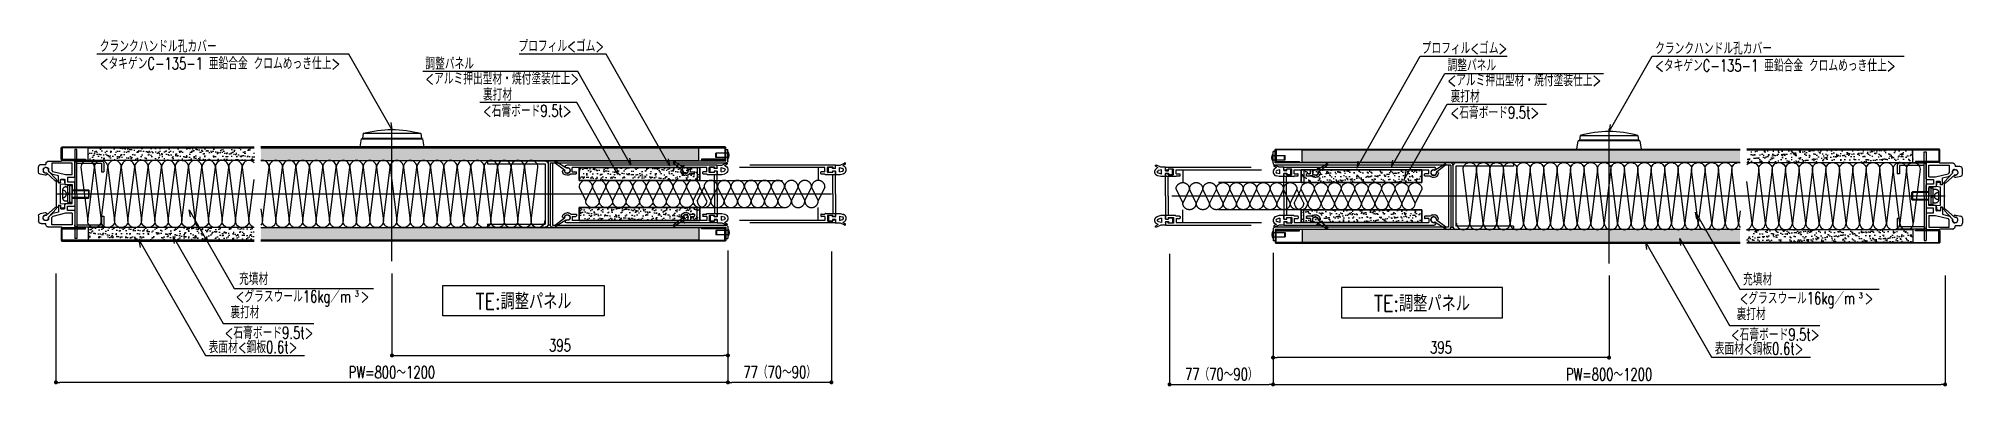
# Model space of a CAD drawing. Extents: x 21 to 47673, y 9 to 26406.
# Drawn here: x 2175 to 3607, y 19852 to 20111 of the extents above; entities that cross this region are included whole.
import ezdxf
from ezdxf.enums import TextEntityAlignment as Align

# ---------------------------------------------------------------- set-up
doc = ezdxf.new("R2010")
doc.units = 0
doc.header["$LTSCALE"] = 10
doc.header["$PDMODE"] = 35
doc.header["$PDSIZE"] = 5
doc.linetypes.add('HIDDEN', pattern=[9.525, 6.35, -3.175])
for name, color, linetype in [('_基準', 1, 'Continuous'), ('_文字', 3, 'Continuous'), ('_製品', 4, 'Continuous'), ('_製品寸法', 9, 'Continuous'), ('_製品点線', 6, 'Continuous')]:
    doc.layers.add(name, color=color, linetype=linetype)
doc.styles.add('OKAMURA', font='simplex8.shx', dxfattribs={"width": 0.7, "bigfont": 'BIGFONT.shx'})
doc.dimstyles.new('OKAMURA-003', dxfattribs={"dimscale": 3, "dimtxt": 3, "dimasz": 1, "dimexe": 0, "dimexo": 3, "dimgap": 1, "dimtad": 1, "dimdec": 3, "dimdsep": 46, "dimtxsty": 'OKAMURA', "dimblk1": 'DOT', "dimblk2": 'DOT', "dimsah": 1, "dimcen": 0, "dimclrd": 9, "dimclre": 9, "dimclrt": 3, "dimadec": 0, "dimazin": 0, "dimtfac": 1, "dimtdec": 3, "dimtix": 1, "dimtmove": 2, "dimatfit": 3, "dimldrblk": 'NONE', "dimfxl": 0, "dimtolj": 1, "dimarcsym": 0})
pattern_1 = [(37.5, (-2975.263, 4866.6654), (-0.160003, 4.8941324), [0, -3.8608, 0, -4.318, 0, -4.1275]), (7.5, (-2975.263, 4866.6654), (4.495233, 7.168251), [0, -2.0828, 0, -3.4798, 0, -1.3335]), (327.5, (-2978.387, 4866.6654), (7.9099237, 0.014372), [0, -1.27, 0, -4.572, 0, -5.969]), (317.5, (-2978.387, 4866.6654), (7.6355645, 2.229293), [0, -0.635, 0, -2.9972, 0, -3.429])]
pattern_2 = [(37.5, (-2967.863, 4866.6654), (-0.160003, 4.8941324), [0, -3.8608, 0, -4.318, 0, -4.1275]), (7.5, (-2967.863, 4866.6654), (4.495233, 7.168251), [0, -2.0828, 0, -3.4798, 0, -1.3335]), (327.5, (-2970.987, 4866.6654), (7.9099237, 0.0143718), [0, -1.27, 0, -4.572, 0, -5.969]), (317.5, (-2970.987, 4866.6654), (7.6355645, 2.229293), [0, -0.635, 0, -2.9972, 0, -3.429])]

# ---------------------------------------------------------------- blocks, each defined once
blk = doc.blocks.new('_DOT')
at = {"color": 0, "linetype": 'ByBlock'}
blk.add_line((-0.5, 0), (-1, 0), dxfattribs=at)
at = {"color": 0, "linetype": 'ByBlock', "const_width": 0.5}
blk.add_lwpolyline([(-0.25, 0, 1), (0.25, 0, 1)], format="xyb", close=True, dxfattribs=at)
blk = doc.blocks.new('*D2177')
at = {"layer": '_製品寸法', "color": 9, "lineweight": -2, "transparency": 16777216}
for p, q in [((500, -42.1), (500, -140)), ((0, -59), (0, -140)), ((497, -140), (3, -140))]:
    blk.add_line(p, q, dxfattribs=at)
at = {"layer": 'Defpoints', "color": 0, "transparency": 16777216}
for p in [(500, -33.1), (0, -50), (0, -140)]:
    blk.add_point(p, dxfattribs=at)
at = {"layer": '_製品寸法', "color": 9, "lineweight": -2, "transparency": 16777216, "xscale": 3, "yscale": 3, "zscale": 3, "rotation": 180}
blk.add_blockref('_DOT', (0, -140), dxfattribs=at)
at = {"layer": '_製品寸法', "color": 9, "lineweight": -2, "transparency": 16777216, "xscale": 3, "yscale": 3, "zscale": 3}
blk.add_blockref('_DOT', (500, -140), dxfattribs=at)
at = {"layer": '_製品寸法', "color": 3, "transparency": 16777216, "insert": (250, -132.5), "char_height": 9, "attachment_point": 5, "style": 'OKAMURA'}
blk.add_mtext('\\A1;PW=800～1200', dxfattribs=at)
blk = doc.blocks.new('_None')
blk = doc.blocks.new('*D2178')
at = {"layer": '_製品寸法', "color": 9, "lineweight": -2, "transparency": 16777216}
for p, q in [((500, -42.1), (500, -140)), ((577, -42.8), (577, -140)), ((574, -140), (503, -140))]:
    blk.add_line(p, q, dxfattribs=at)
at = {"layer": 'Defpoints', "color": 0, "transparency": 16777216}
for p in [(500, -33.1), (577, -33.8), (500, -140)]:
    blk.add_point(p, dxfattribs=at)
at = {"layer": '_製品寸法', "color": 9, "lineweight": -2, "transparency": 16777216, "xscale": 3, "yscale": 3, "zscale": 3, "rotation": 180}
blk.add_blockref('_DOT', (500, -140), dxfattribs=at)
at = {"layer": '_製品寸法', "color": 9, "lineweight": -2, "transparency": 16777216, "xscale": 3, "yscale": 3, "zscale": 3}
blk.add_blockref('_DOT', (577, -140), dxfattribs=at)
at = {"layer": '_製品寸法', "color": 3, "transparency": 16777216, "insert": (538.5, -132.5), "char_height": 9, "attachment_point": 5, "style": 'OKAMURA'}
blk.add_mtext('\\A1;77（70～90）', dxfattribs=at)
blk = doc.blocks.new('*D2179')
at = {"layer": '_製品寸法', "color": 9, "lineweight": -2, "transparency": 16777216}
for p, q in [((500, -42.1), (500, -120)), ((250, -59), (250, -120)), ((253, -120), (497, -120))]:
    blk.add_line(p, q, dxfattribs=at)
at = {"layer": 'Defpoints', "color": 0, "transparency": 16777216}
for p in [(500, -33.1), (250, -50), (500, -120)]:
    blk.add_point(p, dxfattribs=at)
at = {"layer": '_製品寸法', "color": 9, "lineweight": -2, "transparency": 16777216, "xscale": 3, "yscale": 3, "zscale": 3, "rotation": 180}
blk.add_blockref('_DOT', (250, -120), dxfattribs=at)
at = {"layer": '_製品寸法', "color": 9, "lineweight": -2, "transparency": 16777216, "xscale": 3, "yscale": 3, "zscale": 3}
blk.add_blockref('_DOT', (500, -120), dxfattribs=at)
at = {"layer": '_製品寸法', "color": 3, "transparency": 16777216, "insert": (375, -112.5), "char_height": 9, "attachment_point": 5, "style": 'OKAMURA'}
blk.add_mtext('\\A1;395', dxfattribs=at)
blk = doc.blocks.new('A$C7C7E46CA')
at = {"layer": '_製品'}
for p, q in [((0, 49.4), (42.7, 49.4)), ((0, 47.1), (0, 49.4)), ((0, 47.1), (42.7, 47.1)), ((42.7, 2.3), (42.7, 47.1)), ((45, 2.3), (45, 47.1)), ((0, 2.3), (42.7, 2.3)), ((0, 0), (0, 2.3)), ((0, 0), (42.7, 0))]:
    blk.add_line(p, q, dxfattribs=at)
for centre, start, end in [((42.7, 47.1), 0, 90), ((42.7, 2.3), 270, 0)]:
    blk.add_arc(centre, 2.3, start, end, dxfattribs=at)
blk = doc.blocks.new('A$C0FEE6D3D')
at = {"layer": '_製品'}
for p, q in [((0.2, 47), (6.9, 41.9)), ((8, 43.5), (0.9, 48)), ((120.3, 45.6), (8.6, 45.6)), ((9.6, 43.6), (8.6, 43.6)), ((112.8, 43.7), (12.8, 43.7)), ((12.8, 40.7), (12.8, 43.7)), ((112.8, 40.7), (112.8, 43.7)), ((114.7, 40.3), (114.7, 43.9)), ((115, 44.2), (118.6, 44.2)), ((115.3, 40.1), (115.3, 44.1)), ((115.3, 44.1), (118.3, 44.1)), ((118.3, 43), (118.3, 44.1)), ((120.6, 43), (118.3, 43)), ((118.6, 44.2), (118.6, 43.3)), ((118.6, 43.3), (120.3, 43.3)), ((120.6, 45.6), (124.1, 45.6)), ((120.6, 43), (120.6, 45.6)), ((120.6, 43.6), (120.6, 45.3)), ((123.6, 40.5), (123.6, 43.6)), ((123.6, 43.6), (125.9, 43)), ((124.1, 45.6), (127.4, 47.1)), ((126.1, 45.2), (127.9, 46.2)), ((126.1, 45.2), (127, 44.7)), ((5.6, 41.3), (5.6, 41.1)), ((7.1, 41.1), (7.1, 41.3)), ((8.6, 39.6), (9.6, 39.6)), ((9.6, 38.1), (8.6, 38.1)), ((11.1, 42.1), (11.1, 41.1)), ((11.1, 42.1), (11.1, 41.1)), ((11.8, 39), (15.5, 39)), ((12.8, 40.7), (15.5, 40.7)), ((15.8, 39.3), (15.8, 40.4)), ((109.8, 39.3), (109.8, 40.4)), ((112.8, 40.7), (110.1, 40.7)), ((110.1, 39), (112.8, 39)), ((112.8, 38.9), (112.8, 39)), ((113.1, 38.6), (120.6, 38.6)), ((118.6, 40), (115, 40)), ((118.3, 40.1), (115.3, 40.1)), ((120.6, 41.1), (118.3, 41.1)), ((118.3, 41.1), (118.3, 40.1)), ((120.6, 41.1), (118.3, 41.1)), ((120.3, 41.1), (118.6, 41.1)), ((118.6, 40), (118.6, 41.1)), ((118.6, 24.1), (118.6, 38.6)), ((120.6, 41.1), (120.6, 38.6)), ((120.6, 24.4), (120.6, 40.8)), ((120.6, 38.6), (124.1, 38.6)), ((123.6, 40.5), (125.9, 41.1)), ((124.1, 38.6), (126.4, 39.2)), ((118.6, 24.1), (118.6, 9.6)), ((120.6, 24.4), (120.3, 24.1)), ((120.6, 23.8), (120.3, 24.1)), ((120.6, 23.8), (120.6, 7.4)), ((0.2, 1.1), (6.9, 6.2)), ((8, 4.6), (0.9, 0.1)), ((5.6, 6.8), (5.6, 7.1)), ((7.1, 7.1), (7.1, 6.8)), ((9.6, 10.1), (8.6, 10.1)), ((8.6, 8.6), (9.6, 8.6)), ((9.6, 4.6), (8.6, 4.6)), ((120.3, 2.6), (8.6, 2.6)), ((11.1, 6.1), (11.1, 7.1)), ((11.1, 6.1), (11.1, 7.1)), ((11.8, 9.2), (15.5, 9.2)), ((12.8, 7.5), (12.8, 4.5)), ((12.8, 7.5), (15.5, 7.5)), ((112.8, 4.5), (12.8, 4.5)), ((15.8, 8.9), (15.8, 7.8)), ((109.8, 8.9), (109.8, 7.8)), ((110.1, 9.2), (112.8, 9.2)), ((112.8, 7.5), (110.1, 7.5)), ((112.8, 9.3), (112.8, 9.2)), ((112.8, 7.5), (112.8, 4.5)), ((113.1, 9.6), (120.6, 9.6)), ((114.7, 7.9), (114.7, 4.3)), ((118.6, 8.2), (115, 8.2)), ((115, 4), (118.6, 4)), ((115.3, 8.1), (115.3, 4.1)), ((118.3, 8.1), (115.3, 8.1)), ((115.3, 4.1), (118.3, 4.1)), ((118.3, 7), (118.3, 8.1)), ((120.6, 7), (118.3, 7)), ((120.6, 7), (118.3, 7)), ((118.3, 5.1), (118.3, 4.1)), ((120.6, 5.1), (118.3, 5.1)), ((118.6, 8.2), (118.6, 7.1)), ((120.3, 7.1), (118.6, 7.1)), ((118.6, 4.9), (120.3, 4.9)), ((118.6, 4), (118.6, 4.9)), ((120.6, 7), (120.6, 9.6)), ((120.6, 9.6), (124.1, 9.6)), ((120.6, 5.1), (120.6, 2.6)), ((120.6, 4.6), (120.6, 2.9)), ((120.6, 2.6), (124.1, 2.6)), ((123.6, 7.6), (123.6, 4.5)), ((123.6, 7.6), (125.9, 7)), ((123.6, 4.5), (125.9, 5.1)), ((124.1, 9.6), (126.4, 9)), ((124.1, 2.6), (127.4, 1)), ((126.1, 2.9), (127, 3.4)), ((126.1, 2.9), (127.9, 1.9))]:
    blk.add_line(p, q, dxfattribs=at)
for centre, radius, start, end in [((0.6, 47.5), 0.6, 55.0004, 235.0004), ((9.1, 41.6), 2, 181.6299, 108.3712), ((8.6, 44.6), 1, 90, 270), ((8.3, 43.9), 0.5, 236.81, 288.3721), ((9.6, 42.1), 1.5, 0, 90), ((115, 43.9), 0.3, 90.0001, 180.0001), ((120.3, 45.3), 0.3, 0.0001, 90), ((120.3, 43.6), 0.3, 270.0001, 0.0001), ((125.6, 42.1), 1, 284.8177, 74.935), ((125.6, 42.1), 3, 284.8177, 62.9082), ((127.6, 46.6), 0.5, 300.0024, 114.6708), ((6.4, 41.3), 0.75, 0, 180), ((8.6, 41.1), 3, 180, 270), ((6.6, 41.5), 0.5, 1.6298, 53.193), ((8.6, 41.1), 1.5, 180, 270), ((9.6, 41.1), 1.5, 270, 0), ((9.6, 41.1), 3, 270, 315.5729), ((15.5, 40.4), 0.3, 0.0001, 90.0001), ((15.5, 39.3), 0.3, 270.0001, 0.0001), ((110.1, 40.4), 0.3, 90.0001, 180.0001), ((110.1, 39.3), 0.3, 180.0001, 270.0001), ((113.1, 38.9), 0.3, 180.0001, 270.0001), ((115, 40.3), 0.3, 180.0001, 270.0001), ((120.3, 40.8), 0.3, 0.0001, 90.0001), ((0.6, 0.6), 0.6, 124.9997, 304.9997), ((8.6, 7.1), 3, 90, 180), ((6.4, 6.8), 0.75, 180, 0), ((6.6, 6.6), 0.5, 306.807, 358.3703), ((9.1, 6.6), 2, 251.6288, 178.3702), ((8.6, 7.1), 1.5, 90, 180), ((8.6, 3.6), 1, 90, 270), ((8.3, 4.2), 0.5, 71.628, 123.1901), ((9.6, 7.1), 3, 44.4283, 90), ((9.6, 7.1), 1.5, 0, 90), ((9.6, 6.1), 1.5, 270, 0), ((15.5, 8.9), 0.3, 0, 90), ((15.5, 7.8), 0.3, 270, 0), ((110.1, 8.9), 0.3, 90, 180), ((110.1, 7.8), 0.3, 180, 270), ((113.1, 9.3), 0.3, 90, 180), ((115, 7.9), 0.3, 90, 180), ((115, 4.3), 0.3, 180, 270), ((120.3, 7.4), 0.3, 270, 0), ((120.3, 4.6), 0.3, 0, 90), ((120.3, 2.9), 0.3, 270, 0), ((125.6, 6.1), 1, 285.065, 75.1824), ((125.6, 6.1), 3, 297.0919, 75.1824), ((127.6, 1.5), 0.5, 245.3292, 59.9977)]:
    blk.add_arc(centre, radius, start, end, dxfattribs=at)
blk = doc.blocks.new('P15_SS_TAYNAM_TE')
at = {"layer": '_製品'}
for p, q in [((24, 0), (-24, 0)), ((-22.9, -6), (-24, 0)), ((24, 0), (22.9, -6)), ((-22.9, -6), (22.9, -6)), ((-22, -6), (-22, -6.5)), ((-22, -6.5), (22, -6.5)), ((-21.4, -10), (-22, -6.5)), ((21.4, -10), (-21.4, -10)), ((21.4, -10), (22, -6.5)), ((22, -6), (22, -6.5))]:
    blk.add_line(p, q, dxfattribs=at)
blk.add_arc((0, 64.7), 77.7, 254.0272, 285.9729, dxfattribs=at)
blk = doc.blocks.new('A$C096F286E')
at = {"layer": '_製品'}
for p, q in [((6.2, 9), (0, 9)), ((1.5, 9), (1.5, 0)), ((4.7, 0.5), (1.5, 0.5)), ((4.7, 0), (1.5, 0)), ((4.7, 9), (4.7, 0))]:
    blk.add_line(p, q, dxfattribs=at)
blk.add_arc((3.1, 4.7), 5.31, 54.2426, 125.7574, dxfattribs=at)
blk = doc.blocks.new('A$C32CB7D14')
at = {"layer": '_製品'}
for p, q in [((0, 19.5), (1, 20.5)), ((0, 19.5), (0, 1.5)), ((1.5, 20.5), (1, 20.5)), ((1.5, 18.7), (1.5, 20.5)), ((1.5, 18.7), (3, 18.7)), ((3, 18.7), (3, 21)), ((5.5, 21), (3, 21)), ((3, 17.5), (6, 17.8)), ((3, 17.5), (3, 3.5)), ((6, 17.8), (5.5, 21)), ((0, 1.5), (1, 0.5)), ((1.5, 0.5), (1, 0.5)), ((1.5, 2.2), (1.5, 0.5)), ((1.5, 2.2), (3, 2.2)), ((6, 3.2), (3, 3.5)), ((3, 2.2), (3, 0)), ((5.5, 0), (6, 3.2)), ((5.5, 0), (3, 0))]:
    blk.add_line(p, q, dxfattribs=at)
blk = doc.blocks.new('A$C72ED3FC6')
at = {"layer": '_製品'}
for p, q in [((0.5, 9.3), (0, 8.7)), ((12.8, 8.7), (0, 8.7)), ((0, 8.7), (0, 3.7)), ((12.8, 3.7), (0, 3.7)), ((0, 3.7), (0.5, 3.2)), ((12.8, 9.3), (0.5, 9.3)), ((0.5, 3.2), (0.5, 9.3)), ((12.8, 3.2), (0.5, 3.2)), ((12.8, 12.5), (14.4, 12.5)), ((12.8, 12.5), (12.8, 0)), ((14.4, 0), (12.8, 0)), ((14.4, 12.5), (14.4, 0)), ((16, 12.5), (14.4, 12.5)), ((14.4, 7.2), (16, 6.3)), ((14.4, 6.3), (16, 5.3)), ((16, 12.5), (16, 0)), ((14.4, 0), (16, 0))]:
    blk.add_line(p, q, dxfattribs=at)
at = {"layer": '_製品', "linetype": 'HIDDEN', "ltscale": 0.5}
blk.add_line((20, 3.7), (20, 8.7), dxfattribs=at)
for centre, radius, start, end in [((17.5, 9), 2.48, 353.0727, 128.2119), ((17.5, 3.5), 2.48, 231.7881, 6.9274), ((19.4, 6.5), 2.37, 74.4113, 185.2), ((19.4, 6), 2.37, 174.8002, 285.5887)]:
    blk.add_arc(centre, radius, start, end, dxfattribs=at)
blk = doc.blocks.new('A$C47657887')
at = {"layer": '_製品'}
for p, q in [((2.5, 6), (8.9, 0.2)), ((9.8, 1), (3.9, 7.4))]:
    blk.add_line(p, q, dxfattribs=at)
for centre, radius, start, end in [((2, 8), 2, 345.1323, 284.8682), ((9.3, 0.6), 0.6, 225, 45)]:
    blk.add_arc(centre, radius, start, end, dxfattribs=at)
blk = doc.blocks.new('A$C098A5279')
at = {"layer": '_製品'}
for p, q in [((0, 0), (0, 66)), ((1.6, 66), (0, 66)), ((1.6, 33), (1.6, 66)), ((1.6, 57.5), (20, 57.5)), ((1.6, 55.9), (20, 55.9)), ((20, 49.5), (20, 55.9)), ((20, 49.5), (21.6, 49.5)), ((21.6, 49.5), (21.6, 55.9)), ((1.6, 33), (1.6, 0)), ((20, 16.5), (21.6, 16.5)), ((20, 10.1), (20, 16.5)), ((21.6, 10.1), (21.6, 16.5)), ((1.6, 0), (0, 0)), ((1.6, 10.1), (20, 10.1)), ((1.6, 8.5), (20, 8.5))]:
    blk.add_line(p, q, dxfattribs=at)
for centre, start, end in [((1.6, 55.9), 90.001, 180), ((20, 55.9), 0, 90), ((1.6, 10.1), 179.999, 270), ((20, 10.1), 270, 0)]:
    blk.add_arc(centre, 1.6, start, end, dxfattribs=at)
blk = doc.blocks.new('P15US_BASE00')
at = {"layer": '_製品'}
for p, q in [((-13.5, 16.3), (-13.5, 20)), ((-8.6, 14.1), (-12.3, 14.8)), ((-11.5, 22), (-8, 22)), ((-10, 18.1), (-10, 17.1)), ((-7.8, 19.8), (-8.8, 19.6)), ((-7.8, 15.6), (-8.5, 15.6)), ((-8, 23), (-8, 22)), ((-7.6, 23.8), (-6.8, 24.3)), ((-6.2, 24.5), (3.5, 24.5)), ((-6, 18.3), (-6, 17.1)), ((-6, 17.1), (-4.3, 15.4)), ((11.5, 23), (-3.5, 23)), ((-3.5, 23), (-3.5, 17.5)), ((-3.5, 17.5), (-2.7, 16.6)), ((1.5, 13.5), (-2.9, 14.6)), ((6.5, 14.3), (-2.7, 16.6)), ((3.9, 24.9), (3.5, 24.5)), ((4.1, 25), (13, 25)), ((11.5, 14.3), (11.5, 23)), ((13.5, 12.8), (13.5, 24.5)), ((-7.8, 14.1), (-8.6, 14.1)), ((1.5, 8.8), (1.5, 13.5)), ((1.8, 8.5), (2.7, 8.5)), ((3, 8.8), (3, 10.7)), ((3.3, 11), (5.7, 11)), ((6, 10.7), (6, 7)), ((6, 7), (11.5, 7)), ((11.5, 14.3), (6.5, 14.3)), ((8, 12.3), (8, 9)), ((13, 12.3), (8, 12.3)), ((8, 9), (13, 9)), ((11.5, 7), (11.5, 0.3)), ((11.5, 0.3), (11.8, 0)), ((11.5, -0.3), (11.8, 0)), ((13.5, 0.3), (13.2, 0)), ((13.2, 0), (13.5, -0.3)), ((13.5, 0.3), (13.5, 8.5)), ((-8.6, -14.1), (-12.3, -14.8)), ((-7.8, -14.1), (-8.6, -14.1)), ((1.5, -13.5), (-2.9, -14.6)), ((6.5, -14.3), (-2.7, -16.6)), ((1.5, -8.8), (1.5, -13.5)), ((1.8, -8.5), (2.7, -8.5)), ((3, -8.8), (3, -10.7)), ((3.3, -11), (5.7, -11)), ((6, -7), (11.5, -7)), ((6, -10.7), (6, -7)), ((11.5, -14.3), (6.5, -14.3)), ((8, -9), (13, -9)), ((8, -12.3), (8, -9)), ((13, -12.3), (8, -12.3)), ((11.5, -7), (11.5, -0.3)), ((11.5, -14.3), (11.5, -23)), ((13.5, -0.3), (13.5, -8.5)), ((13.5, -12.8), (13.5, -24.5)), ((13.5, -12.8), (13.5, -24.5)), ((-13.5, -16.3), (-13.5, -20)), ((-11.5, -22), (-8, -22)), ((-10, -18.1), (-10, -17.1)), ((-7.8, -19.8), (-8.8, -19.6)), ((-7.8, -15.6), (-8.5, -15.6)), ((-8, -23), (-8, -22)), ((-7.6, -23.8), (-6.8, -24.3)), ((-6.2, -24.5), (3.5, -24.5)), ((-6, -17.1), (-4.3, -15.4)), ((-6, -18.3), (-6, -17.1)), ((-3.5, -17.5), (-2.7, -16.6)), ((-3.5, -23), (-3.5, -17.5)), ((11.5, -23), (-3.5, -23)), ((3.9, -24.9), (3.5, -24.5)), ((4.1, -25), (13, -25))]:
    blk.add_line(p, q, dxfattribs=at)
for centre, radius, start, end in [((-11.5, 20), 2, 90, 180), ((-12, 16.3), 1.5, 180, 260), ((-8.5, 18.1), 1.5, 100, 180), ((-8.5, 17.1), 1.5, 180, 270), ((-7, 23), 1, 123.6901, 180), ((-7.5, 18.3), 1.5, 0, 100), ((-7.8, 14.9), 0.75, 270, 90), ((-6.2, 23.5), 1, 90, 123.6901), ((-2.2, 17.5), 3, 225, 255.5), ((4.1, 24.7), 0.3, 90, 135), ((13, 24.5), 0.5, 0, 90), ((1.8, 8.8), 0.3, 180, 270), ((2.7, 8.8), 0.3, 270, 0), ((3.3, 10.7), 0.3, 90, 180), ((5.7, 10.7), 0.3, 0, 90), ((13, 12.8), 0.5, 270, 0), ((13, 8.5), 0.5, 0, 90), ((-7.8, -14.9), 0.75, 270, 90), ((1.8, -8.8), 0.3, 90, 180), ((2.7, -8.8), 0.3, 0, 90), ((3.3, -10.7), 0.3, 180, 270), ((5.7, -10.7), 0.3, 270, 360), ((13, -8.5), 0.5, 270, 0), ((13, -12.8), 0.5, 0, 90), ((-12, -16.3), 1.5, 100, 180), ((-11.5, -20), 2, 180, 270), ((-8.5, -17.1), 1.5, 90, 180), ((-8.5, -18.1), 1.5, 180, 260), ((-7, -23), 1, 180, 236.3099), ((-7.5, -18.3), 1.5, 260, 360), ((-6.2, -23.5), 1, 236.3099, 270), ((-2.2, -17.5), 3, 104.5, 135), ((4.1, -24.7), 0.3, 225, 270), ((13, -24.5), 0.5, 270, 0)]:
    blk.add_arc(centre, radius, start, end, dxfattribs=at)
for name, p in [('A$C098A5279', (13.5, -33)), ('A$C47657887', (-10, 9.7)), ('A$C32CB7D14', (0, -10.5))]:
    blk.add_blockref(name, p, dxfattribs=at)
at = {"layer": '_製品', "xscale": -1}
blk.add_blockref('A$C72ED3FC6', (24.3, -6.3), dxfattribs=at)
at = {"layer": '_製品', "xscale": -1, "rotation": 180}
blk.add_blockref('A$C47657887', (-10, -9.7), dxfattribs=at)
blk = doc.blocks.new('P15SS_BASE_TE_TV')
at = {"layer": '_製品'}
h = blk.add_hatch(dxfattribs=at)
h.set_pattern_fill('AR-SAND', color=256, scale=0.1, style=0)
h.set_pattern_definition(pattern_1)
edge = h.paths.add_edge_path()
edge.add_line((147.5, 24.9), (24, 24.9))
edge.add_line((24, 24.9), (24, 34.4))
edge.add_line((24, 34.4), (147.5, 34.4))
h = blk.add_hatch(dxfattribs=at)
h.set_pattern_fill('AR-SAND', color=256, scale=0.1, style=0)
h.set_pattern_definition(pattern_2)
edge = h.paths.add_edge_path()
edge.add_line((152.5, 24.9), (478.4, 24.9))
edge.add_line((478.4, 24.9), (478.4, 34.4))
edge.add_line((478.4, 34.4), (152.5, 34.4))
h = blk.add_hatch(dxfattribs=at)
h.set_pattern_fill('AR-SAND', color=256, scale=0.1, style=0)
h.set_pattern_definition([(37.5, (-357.1593, -1106.242), (-0.160003, 4.894132), [0, -3.8608, 0, -4.318, 0, -4.1275]), (7.5, (-357.1593, -1106.242), (4.495233, 7.16825), [0, -2.0828, 0, -3.4798, 0, -1.3335]), (327.5, (-360.2835, -1106.242), (7.909924, 0.014372), [0, -1.27, 0, -4.572, 0, -5.969]), (317.5, (-360.2835, -1106.242), (7.635565, 2.229293), [0, -0.635, 0, -2.9972, 0, -3.429])])
h.paths.add_polyline_path([(389.2, 10.1), (479.2, 10.1), (479.2, 19.6), (389.2, 19.6)])
h = blk.add_hatch(dxfattribs=at)
h.set_pattern_fill('AR-SAND', color=256, scale=0.1, style=0)
h.set_pattern_definition([(37.5, (-8528.622, 4696.829), (-0.1600031, 4.8941324), [0, -3.8608, 0, -4.318, 0, -4.1275]), (7.5, (-8528.622, 4696.829), (4.495233, 7.168251), [0, -2.0828, 0, -3.4798, 0, -1.3335]), (327.5, (-8531.746, 4696.829), (7.9099237, 0.0143718), [0, -1.27, 0, -4.572, 0, -5.969]), (317.5, (-8531.746, 4696.829), (7.6355645, 2.2292932), [0, -0.635, 0, -2.9972, 0, -3.429])])
h.paths.add_polyline_path([(389.2, -10.1), (479.2, -10.1), (479.2, -19.6), (389.2, -19.6)])
h = blk.add_hatch(dxfattribs=at)
h.set_pattern_fill('AR-SAND', color=256, scale=0.1, style=0)
h.set_pattern_definition(pattern_1)
edge = h.paths.add_edge_path()
edge.add_line((147.5, -24.9), (24, -24.9))
edge.add_line((24, -24.9), (24, -34.4))
edge.add_line((24, -34.4), (147.5, -34.4))
h = blk.add_hatch(dxfattribs=at)
h.set_pattern_fill('AR-SAND', color=256, scale=0.1, style=0)
h.set_pattern_definition(pattern_2)
edge = h.paths.add_edge_path()
edge.add_line((152.5, -24.9), (478.4, -24.9))
edge.add_line((478.4, -24.9), (478.4, -34.4))
edge.add_line((478.4, -34.4), (152.5, -34.4))
at = {"layer": '_基準'}
blk.add_line((250, 50), (250, -50), dxfattribs=at)
at = {"layer": '_製品'}
for p, q in [((498.4, 33.1), (500, 33.1)), ((498.4, 24.7), (498.4, 33.1)), ((500, 24.7), (500, 33.1)), ((366.2, -23.1), (366.2, 23.1)), ((367.8, 23.1), (366.2, 23.1)), ((367.8, -23.1), (367.8, 23.1)), ((369.4, 24.7), (498.4, 24.7)), ((369.4, -23.1), (369.4, 23.1)), ((369.4, 23.1), (498.4, 23.1)), ((484.2, 5.1), (479.2, -5.1)), ((367.8, -23.1), (498.4, -23.1)), ((367.8, -24.7), (498.4, -24.7)), ((498.4, -24.7), (498.4, -33.1)), ((500, -24.7), (500, -33.1)), ((498.4, -33.1), (500, -33.1))]:
    blk.add_line(p, q, dxfattribs=at)
for points in [[(147.5, 34.4), (4.6, 34.4), (4.6, 25.8), (22, 25.8), (22, 25.2), (4.6, 25.2, -0.414214), (4, 25.8), (4, 34.4, -0.414214), (4.6, 35), (147.5, 35)], [(152.5, 34.4), (497.8, 34.4), (497.8, 25.8), (480.4, 25.8), (480.4, 25.2), (497.8, 25.2, 0.414214), (498.4, 25.8), (498.4, 34.4, 0.414214), (497.8, 35), (152.5, 35)], [(33.6, 20), (33.6, 20, 0.414214), (28.6, 25), (28.6, 25, 0.414214), (23.6, 20), (23.6, 20), (28.6, -20), (28.6, -20, -0.414214), (23.6, -25), (23.6, -25, -0.414214), (18.6, -20), (18.6, -20), (23.6, 20)], [(43.6, 20), (43.6, 20, 0.414214), (38.6, 25), (38.6, 25, 0.414214), (33.6, 20), (33.6, 20), (38.6, -20), (38.6, -20, -0.414214), (33.6, -25), (33.6, -25, -0.414214), (28.6, -20), (28.6, -20), (33.6, 20)], [(53.6, 20), (53.6, 20, 0.414214), (48.6, 25), (48.6, 25, 0.414214), (43.6, 20), (43.6, 20), (48.6, -20), (48.6, -20, -0.414214), (43.6, -25), (43.6, -25, -0.414214), (38.6, -20), (38.6, -20), (43.6, 20)], [(63.6, 20), (63.6, 20, 0.414214), (58.6, 25), (58.6, 25, 0.414214), (53.6, 20), (53.6, 20), (58.6, -20), (58.6, -20, -0.414214), (53.6, -25), (53.6, -25, -0.414214), (48.6, -20), (48.6, -20), (53.6, 20)], [(73.6, 20), (73.6, 20, 0.414214), (68.6, 25), (68.6, 25, 0.414214), (63.6, 20), (63.6, 20), (68.6, -20), (68.6, -20, -0.414214), (63.6, -25), (63.6, -25, -0.414214), (58.6, -20), (58.6, -20), (63.6, 20)], [(83.6, 20), (83.6, 20, 0.414214), (78.6, 25), (78.6, 25, 0.414214), (73.6, 20), (73.6, 20), (78.6, -20), (78.6, -20, -0.414214), (73.6, -25), (73.6, -25, -0.414214), (68.6, -20), (68.6, -20), (73.6, 20)], [(93.6, 20), (93.6, 20, 0.414214), (88.6, 25), (88.6, 25, 0.414214), (83.6, 20), (83.6, 20), (88.6, -20), (88.6, -20, -0.414214), (83.6, -25), (83.6, -25, -0.414214), (78.6, -20), (78.6, -20), (83.6, 20)], [(103.6, 20), (103.6, 20, 0.414214), (98.6, 25), (98.6, 25, 0.414214), (93.6, 20), (93.6, 20), (98.6, -20), (98.6, -20, -0.414214), (93.6, -25), (93.6, -25, -0.414214), (88.6, -20), (88.6, -20), (93.6, 20)], [(113.6, 20), (113.6, 20, 0.414214), (108.6, 25), (108.6, 25, 0.414214), (103.6, 20), (103.6, 20), (108.6, -20), (108.6, -20, -0.414214), (103.6, -25), (103.6, -25, -0.414214), (98.6, -20), (98.6, -20), (103.6, 20)], [(123.6, 20), (123.6, 20, 0.414214), (118.6, 25), (118.6, 25, 0.414214), (113.6, 20), (113.6, 20), (118.6, -20), (118.6, -20, -0.414214), (113.6, -25), (113.6, -25, -0.414214), (108.6, -20), (108.6, -20), (113.6, 20)], [(133.6, 20), (133.6, 20, 0.414214), (128.6, 25), (128.6, 25, 0.414214), (123.6, 20), (123.6, 20), (128.6, -20), (128.6, -20, -0.414214), (123.6, -25), (123.6, -25, -0.414214), (118.6, -20), (118.6, -20), (123.6, 20)], [(143.6, 20), (143.6, 20, 0.414214), (138.6, 25), (138.6, 25, 0.414214), (133.6, 20), (133.6, 20), (138.6, -20), (138.6, -20, -0.414214), (133.6, -25), (133.6, -25, -0.414214), (128.6, -20), (128.6, -20), (133.6, 20)], [(147.5, -23.2, -0.224591), (143.6, -25), (143.6, -25, -0.414214), (138.6, -20), (138.6, -20), (143.6, 20)], [(147.5, 24.9, 0.348652), (143.6, 20), (143.6, 20), (147.5, -10.9)], [(163.6, 20), (163.6, 20, 0.414214), (158.6, 25), (158.6, 25, 0.414214), (153.6, 20), (153.6, 20), (158.6, -20), (158.6, -20, -0.414214), (153.6, -25), (153.6, -25, -0.057288), (152.5, -24.9, -0.057288)], [(153.6, 20), (153.6, 20, 0.173483), (152.5, 23.2, 0.173483)], [(173.6, 20), (173.6, 20, 0.414214), (168.6, 25), (168.6, 25, 0.414214), (163.6, 20), (163.6, 20), (168.6, -20), (168.6, -20, -0.414214), (163.6, -25), (163.6, -25, -0.414214), (158.6, -20), (158.6, -20), (163.6, 20)], [(183.6, 20), (183.6, 20, 0.414214), (178.6, 25), (178.6, 25, 0.414214), (173.6, 20), (173.6, 20), (178.6, -20), (178.6, -20, -0.414214), (173.6, -25), (173.6, -25, -0.414214), (168.6, -20), (168.6, -20), (173.6, 20)], [(193.6, 20), (193.6, 20, 0.414214), (188.6, 25), (188.6, 25, 0.414214), (183.6, 20), (183.6, 20), (188.6, -20), (188.6, -20, -0.414214), (183.6, -25), (183.6, -25, -0.414214), (178.6, -20), (178.6, -20), (183.6, 20)], [(203.6, 20), (203.6, 20, 0.414214), (198.6, 25), (198.6, 25, 0.414214), (193.6, 20), (193.6, 20), (198.6, -20), (198.6, -20, -0.414214), (193.6, -25), (193.6, -25, -0.414214), (188.6, -20), (188.6, -20), (193.6, 20)], [(213.6, 20), (213.6, 20, 0.414214), (208.6, 25), (208.6, 25, 0.414214), (203.6, 20), (203.6, 20), (208.6, -20), (208.6, -20, -0.414214), (203.6, -25), (203.6, -25, -0.414214), (198.6, -20), (198.6, -20), (203.6, 20)], [(223.6, 20), (223.6, 20, 0.414214), (218.6, 25), (218.6, 25, 0.414214), (213.6, 20), (213.6, 20), (218.6, -20), (218.6, -20, -0.414214), (213.6, -25), (213.6, -25, -0.414214), (208.6, -20), (208.6, -20), (213.6, 20)], [(233.6, 20), (233.6, 20, 0.414214), (228.6, 25), (228.6, 25, 0.414214), (223.6, 20), (223.6, 20), (228.6, -20), (228.6, -20, -0.414214), (223.6, -25), (223.6, -25, -0.414214), (218.6, -20), (218.6, -20), (223.6, 20)], [(243.6, 20), (243.6, 20, 0.414214), (238.6, 25), (238.6, 25, 0.414214), (233.6, 20), (233.6, 20), (238.6, -20), (238.6, -20, -0.414214), (233.6, -25), (233.6, -25, -0.414214), (228.6, -20), (228.6, -20), (233.6, 20)], [(253.6, 20), (253.6, 20, 0.414214), (248.6, 25), (248.6, 25, 0.414214), (243.6, 20), (243.6, 20), (248.6, -20), (248.6, -20, -0.414214), (243.6, -25), (243.6, -25, -0.414214), (238.6, -20), (238.6, -20), (243.6, 20)], [(263.6, 20), (263.6, 20, 0.414214), (258.6, 25), (258.6, 25, 0.414214), (253.6, 20), (253.6, 20), (258.6, -20), (258.6, -20, -0.414214), (253.6, -25), (253.6, -25, -0.414214), (248.6, -20), (248.6, -20), (253.6, 20)], [(273.6, 20), (273.6, 20, 0.414214), (268.6, 25), (268.6, 25, 0.414214), (263.6, 20), (263.6, 20), (268.6, -20), (268.6, -20, -0.414214), (263.6, -25), (263.6, -25, -0.414214), (258.6, -20), (258.6, -20), (263.6, 20)], [(283.6, 20), (283.6, 20, 0.414214), (278.6, 25), (278.6, 25, 0.414214), (273.6, 20), (273.6, 20), (278.6, -20), (278.6, -20, -0.414214), (273.6, -25), (273.6, -25, -0.414214), (268.6, -20), (268.6, -20), (273.6, 20)], [(293.6, 20), (293.6, 20, 0.414214), (288.6, 25), (288.6, 25, 0.414214), (283.6, 20), (283.6, 20), (288.6, -20), (288.6, -20, -0.414214), (283.6, -25), (283.6, -25, -0.414214), (278.6, -20), (278.6, -20), (283.6, 20)], [(303.6, 20), (303.6, 20, 0.414214), (298.6, 25), (298.6, 25, 0.414214), (293.6, 20), (293.6, 20), (298.6, -20), (298.6, -20, -0.414214), (293.6, -25), (293.6, -25, -0.414214), (288.6, -20), (288.6, -20), (293.6, 20)], [(313.6, 20), (313.6, 20, 0.414214), (308.6, 25), (308.6, 25, 0.414214), (303.6, 20), (303.6, 20), (308.6, -20), (308.6, -20, -0.414214), (303.6, -25), (303.6, -25, -0.414214), (298.6, -20), (298.6, -20), (303.6, 20)], [(323.6, 20), (323.6, 20, 0.414214), (318.6, 25), (318.6, 25, 0.414214), (313.6, 20), (313.6, 20), (318.6, -20), (318.6, -20, -0.414214), (313.6, -25), (313.6, -25, -0.414214), (308.6, -20), (308.6, -20), (313.6, 20)], [(333.6, 20), (333.6, 20, 0.414214), (328.6, 25), (328.6, 25, 0.414214), (323.6, 20), (323.6, 20), (328.6, -20), (328.6, -20, -0.414214), (323.6, -25), (323.6, -25, -0.414214), (318.6, -20), (318.6, -20), (323.6, 20)], [(343.6, 20), (343.6, 20, 0.414214), (338.6, 25), (338.6, 25, 0.414214), (333.6, 20), (333.6, 20), (338.6, -20), (338.6, -20, -0.414214), (333.6, -25), (333.6, -25, -0.414214), (328.6, -20), (328.6, -20), (333.6, 20)], [(353.6, 20), (353.6, 20, 0.414214), (348.6, 25), (348.6, 25, 0.414214), (343.6, 20), (343.6, 20), (348.6, -20), (348.6, -20, -0.414214), (343.6, -25), (343.6, -25, -0.414214), (338.6, -20), (338.6, -20), (343.6, 20)], [(363.6, 20), (363.6, 20, 0.414214), (358.6, 25), (358.6, 25, 0.414214), (353.6, 20), (353.6, 20), (358.6, -20), (358.6, -20, -0.414214), (353.6, -25), (353.6, -25, -0.414214), (348.6, -20), (348.6, -20), (353.6, 20)], [(404.2, 5.1), (404.2, 5.1, 0.414214), (399.2, 10.1), (399.2, 10.1, 0.414214), (394.2, 5.1), (394.2, 5.1), (399.2, -5.1), (399.2, -5.1, -0.414214), (394.2, -10.1), (394.2, -10.1, -0.414214), (389.2, -5.1), (389.2, -5.1), (394.2, 5.1)], [(414.2, 5.1), (414.2, 5.1, 0.414214), (409.2, 10.1), (409.2, 10.1, 0.414214), (404.2, 5.1), (404.2, 5.1), (409.2, -5.1), (409.2, -5.1, -0.414214), (404.2, -10.1), (404.2, -10.1, -0.414214), (399.2, -5.1), (399.2, -5.1), (404.2, 5.1)], [(424.2, 5.1), (424.2, 5.1, 0.414214), (419.2, 10.1), (419.2, 10.1, 0.414214), (414.2, 5.1), (414.2, 5.1), (419.2, -5.1), (419.2, -5.1, -0.414214), (414.2, -10.1), (414.2, -10.1, -0.414214), (409.2, -5.1), (409.2, -5.1), (414.2, 5.1)], [(434.2, 5.1), (434.2, 5.1, 0.414214), (429.2, 10.1), (429.2, 10.1, 0.414214), (424.2, 5.1), (424.2, 5.1), (429.2, -5.1), (429.2, -5.1, -0.414214), (424.2, -10.1), (424.2, -10.1, -0.414214), (419.2, -5.1), (419.2, -5.1), (424.2, 5.1)], [(444.2, 5.1), (444.2, 5.1, 0.414214), (439.2, 10.1), (439.2, 10.1, 0.414214), (434.2, 5.1), (434.2, 5.1), (439.2, -5.1), (439.2, -5.1, -0.414214), (434.2, -10.1), (434.2, -10.1, -0.414214), (429.2, -5.1), (429.2, -5.1), (434.2, 5.1)], [(454.2, 5.1), (454.2, 5.1, 0.414214), (449.2, 10.1), (449.2, 10.1, 0.414214), (444.2, 5.1), (444.2, 5.1), (449.2, -5.1), (449.2, -5.1, -0.414214), (444.2, -10.1), (444.2, -10.1, -0.414214), (439.2, -5.1), (439.2, -5.1), (444.2, 5.1)], [(464.2, 5.1), (464.2, 5.1, 0.414214), (459.2, 10.1), (459.2, 10.1, 0.414214), (454.2, 5.1), (454.2, 5.1), (459.2, -5.1), (459.2, -5.1, -0.414214), (454.2, -10.1), (454.2, -10.1, -0.414214), (449.2, -5.1), (449.2, -5.1), (454.2, 5.1)], [(474.2, 5.1), (474.2, 5.1, 0.414214), (469.2, 10.1), (469.2, 10.1, 0.414214), (464.2, 5.1), (464.2, 5.1), (469.2, -5.1), (469.2, -5.1, -0.414214), (464.2, -10.1), (464.2, -10.1, -0.414214), (459.2, -5.1), (459.2, -5.1), (464.2, 5.1)], [(484.2, 5.1), (484.2, 5.1, 0.414214), (479.2, 10.1), (479.2, 10.1, 0.414214), (474.2, 5.1), (474.2, 5.1), (479.2, -5.1), (479.2, -5.1, -0.414214), (474.2, -10.1), (474.2, -10.1, -0.414214), (469.2, -5.1), (469.2, -5.1), (474.2, 5.1)], [(147.5, -34.4), (4.6, -34.4), (4.6, -25.8), (22, -25.8), (22, -25.2), (4.6, -25.2, 0.414214), (4, -25.8), (4, -34.4, 0.414214), (4.6, -35), (147.5, -35)], [(152.5, -34.4), (497.8, -34.4), (497.8, -25.8), (480.4, -25.8), (480.4, -25.2), (497.8, -25.2, -0.414214), (498.4, -25.8), (498.4, -34.4, -0.414214), (497.8, -35), (152.5, -35)]]:
    blk.add_lwpolyline(points, format="xyb", dxfattribs=at)
for points in [[(147.5, 24.9), (24, 24.9), (24, 34.4), (147.5, 34.4)], [(152.5, 24.9), (478.4, 24.9), (478.4, 34.4), (152.5, 34.4)], [(152.5, 10.9), (153.6, 20)], [(147.5, -24.9), (24, -24.9), (24, -34.4), (147.5, -34.4)], [(152.5, -24.9), (478.4, -24.9), (478.4, -34.4), (152.5, -34.4)]]:
    blk.add_lwpolyline(points, dxfattribs=at)
for points in [[(389.2, 10.1), (479.2, 10.1), (479.2, 19.6), (389.2, 19.6)], [(479.2, 10.1), (389.2, 10.1), (389.2, 19.6), (479.2, 19.6)], [(389.2, -10.1), (479.2, -10.1), (479.2, -19.6), (389.2, -19.6)], [(479.2, -10.1), (389.2, -10.1), (389.2, -19.6), (479.2, -19.6)]]:
    blk.add_lwpolyline(points, close=True, dxfattribs=at)
for centre, start, end in [((369.4, 23.1), 90, 180), ((498.4, 24.7), 270, 0), ((367.8, -23.1), 180, 270), ((498.4, -24.7), 0, 90)]:
    blk.add_arc(centre, 1.6, start, end, dxfattribs=at)
for name, p in [('P15US_BASE00', (0.5, 0)), ('A$C7C7E46CA', (321.2, -24.7)), ('A$C0FEE6D3D', (371.4, -24.1)), ('P15_SS_TAYNAM_TE', (250, -35))]:
    blk.add_blockref(name, p, dxfattribs=at)
at = {"layer": '_製品', "rotation": 270}
blk.add_blockref('A$C096F286E', (491, 31.8), dxfattribs=at)
at = {"layer": '_製品', "xscale": -1, "rotation": 270}
blk.add_blockref('A$C096F286E', (491, -31.8), dxfattribs=at)
blk = doc.blocks.new('P15BASE00S_TV')
at = {"layer": '_製品点線', "linetype": 'HIDDEN'}
for p, q in [((-40.4, 23), (-33.7, 17.8)), ((-32.6, 19.5), (-39.7, 24)), ((-35, 17.2), (-35, 17)), ((-33.5, 17), (-33.5, 17.2)), ((79.7, 21.5), (-32, 21.5)), ((-31, 19.5), (-32, 19.5)), ((-32, 15.5), (-31, 15.5)), ((-29.5, 18), (-29.5, 17)), ((-29.5, 18), (-29.5, 17)), ((-28.9, 14.9), (-25.1, 14.9)), ((72.2, 19.6), (-27.8, 19.6)), ((-27.8, 16.6), (-27.8, 19.6)), ((-27.8, 16.6), (-25.1, 16.6)), ((-24.8, 15.2), (-24.8, 16.3)), ((-22.8, 19.6), (-22.8, 10.1)), ((67.2, 19.6), (67.2, 10.1)), ((69.2, 15.2), (69.2, 16.3)), ((72.2, 16.6), (69.5, 16.6)), ((69.5, 14.9), (72.2, 14.9)), ((72.2, 16.6), (72.2, 19.6)), ((72.2, 14.8), (72.2, 14.9)), ((72.5, 14.5), (80, 14.5)), ((74.1, 16.2), (74.1, 19.8)), ((74.4, 20.1), (78, 20.1)), ((78, 15.9), (74.4, 15.9)), ((74.7, 16), (74.7, 20)), ((74.7, 20), (77.7, 20)), ((77.7, 16), (74.7, 16)), ((77.7, 18.9), (77.7, 20)), ((80, 18.9), (77.7, 18.9)), ((80, 17), (77.7, 17)), ((77.7, 17), (77.7, 16)), ((80, 17), (77.7, 17)), ((78, 20.1), (78, 19.2)), ((78, 19.2), (79.7, 19.2)), ((79.7, 17), (78, 17)), ((78, 15.9), (78, 17)), ((78, 0), (78, 14.5)), ((80, 21.5), (83.5, 21.5)), ((80, 18.9), (80, 21.5)), ((80, 19.5), (80, 21.2)), ((80, 17), (80, 14.5)), ((80, 0.3), (80, 16.7)), ((80, 14.5), (83.5, 14.5)), ((83, 16.4), (83, 19.6)), ((83, 19.6), (85.3, 19)), ((83, 16.4), (85.3, 17)), ((83.5, 21.5), (86.8, 23)), ((83.5, 14.5), (85.8, 15.1)), ((85.5, 21.1), (87.2, 22.1)), ((85.5, 21.1), (86.4, 20.7)), ((-31, 14), (-32, 14)), ((-22.8, 10.1), (67.2, 10.1)), ((72.2, 5.1), (67.2, -5.1)), ((80, 0.3), (79.7, 0)), ((-31, -14), (-32, -14)), ((-22.8, -10.1), (67.2, -10.1)), ((-22.8, -19.6), (-22.8, -10.1)), ((67.2, -19.6), (67.2, -10.1)), ((78, 0), (78, -14.5)), ((80, -0.3), (79.7, 0)), ((80, -0.3), (80, -16.7)), ((-40.4, -23), (-33.7, -17.8)), ((-32.6, -19.5), (-39.7, -24)), ((-35, -17.3), (-35, -17)), ((-33.5, -17), (-33.5, -17.3)), ((-32, -15.5), (-31, -15.5)), ((-31, -19.5), (-32, -19.5)), ((79.7, -21.5), (-32, -21.5)), ((-29.5, -18), (-29.5, -17)), ((-29.5, -18), (-29.5, -17)), ((-28.9, -14.9), (-25.1, -14.9)), ((-27.8, -16.6), (-27.8, -19.6)), ((-27.8, -16.6), (-25.1, -16.6)), ((72.2, -19.6), (-27.8, -19.6)), ((-24.8, -15.2), (-24.8, -16.3)), ((69.2, -15.2), (69.2, -16.3)), ((69.5, -14.9), (72.2, -14.9)), ((72.2, -16.6), (69.5, -16.6)), ((72.2, -14.8), (72.2, -14.9)), ((72.2, -16.6), (72.2, -19.6)), ((72.5, -14.5), (80, -14.5)), ((74.1, -16.2), (74.1, -19.8)), ((78, -15.9), (74.4, -15.9)), ((74.4, -20.1), (78, -20.1)), ((74.7, -16), (74.7, -20)), ((77.7, -16), (74.7, -16)), ((74.7, -20), (77.7, -20)), ((77.7, -17), (77.7, -16)), ((80, -17), (77.7, -17)), ((80, -17), (77.7, -17)), ((77.7, -18.9), (77.7, -20)), ((80, -18.9), (77.7, -18.9)), ((78, -15.9), (78, -17)), ((79.7, -17), (78, -17)), ((78, -19.2), (79.7, -19.2)), ((78, -20.1), (78, -19.2)), ((80, -17), (80, -14.5)), ((80, -14.5), (83.5, -14.5)), ((80, -18.9), (80, -21.5)), ((80, -19.5), (80, -21.2)), ((80, -21.5), (83.5, -21.5)), ((83, -16.4), (83, -19.6)), ((83, -16.4), (85.3, -17)), ((83, -19.6), (85.3, -19)), ((83.5, -14.5), (85.8, -15.1)), ((83.5, -21.5), (86.8, -23)), ((85.5, -21.1), (86.4, -20.7)), ((85.5, -21.1), (87.2, -22.1))]:
    blk.add_line(p, q, dxfattribs=at)
for points in [[(-7.8, 5.1), (-7.8, 5.1, 0.414214), (-12.8, 10.1), (-12.8, 10.1, 0.414214), (-17.8, 5.1), (-17.8, 5.1), (-12.8, -5.1), (-12.8, -5.1, -0.414214), (-17.8, -10.1), (-17.8, -10.1, -0.414214), (-22.8, -5.1), (-22.8, -5.1), (-17.8, 5.1)], [(2.2, 5.1), (2.2, 5.1, 0.414214), (-2.8, 10.1), (-2.8, 10.1, 0.414214), (-7.8, 5.1), (-7.8, 5.1), (-2.8, -5.1), (-2.8, -5.1, -0.414214), (-7.8, -10.1), (-7.8, -10.1, -0.414214), (-12.8, -5.1), (-12.8, -5.1), (-7.8, 5.1)], [(12.2, 5.1), (12.2, 5.1, 0.414214), (7.2, 10.1), (7.2, 10.1, 0.414214), (2.2, 5.1), (2.2, 5.1), (7.2, -5.1), (7.2, -5.1, -0.414214), (2.2, -10.1), (2.2, -10.1, -0.414214), (-2.8, -5.1), (-2.8, -5.1), (2.2, 5.1)], [(22.2, 5.1), (22.2, 5.1, 0.414214), (17.2, 10.1), (17.2, 10.1, 0.414214), (12.2, 5.1), (12.2, 5.1), (17.2, -5.1), (17.2, -5.1, -0.414214), (12.2, -10.1), (12.2, -10.1, -0.414214), (7.2, -5.1), (7.2, -5.1), (12.2, 5.1)], [(32.2, 5.1), (32.2, 5.1, 0.414214), (27.2, 10.1), (27.2, 10.1, 0.414214), (22.2, 5.1), (22.2, 5.1), (27.2, -5.1), (27.2, -5.1, -0.414214), (22.2, -10.1), (22.2, -10.1, -0.414214), (17.2, -5.1), (17.2, -5.1), (22.2, 5.1)], [(42.2, 5.1), (42.2, 5.1, 0.414214), (37.2, 10.1), (37.2, 10.1, 0.414214), (32.2, 5.1), (32.2, 5.1), (37.2, -5.1), (37.2, -5.1, -0.414214), (32.2, -10.1), (32.2, -10.1, -0.414214), (27.2, -5.1), (27.2, -5.1), (32.2, 5.1)], [(52.2, 5.1), (52.2, 5.1, 0.414214), (47.2, 10.1), (47.2, 10.1, 0.414214), (42.2, 5.1), (42.2, 5.1), (47.2, -5.1), (47.2, -5.1, -0.414214), (42.2, -10.1), (42.2, -10.1, -0.414214), (37.2, -5.1), (37.2, -5.1), (42.2, 5.1)], [(62.2, 5.1), (62.2, 5.1, 0.414214), (57.2, 10.1), (57.2, 10.1, 0.414214), (52.2, 5.1), (52.2, 5.1), (57.2, -5.1), (57.2, -5.1, -0.414214), (52.2, -10.1), (52.2, -10.1, -0.414214), (47.2, -5.1), (47.2, -5.1), (52.2, 5.1)], [(72.2, 5.1), (72.2, 5.1, 0.414214), (67.2, 10.1), (67.2, 10.1, 0.414214), (62.2, 5.1), (62.2, 5.1), (67.2, -5.1), (67.2, -5.1, -0.414214), (62.2, -10.1), (62.2, -10.1, -0.414214), (57.2, -5.1), (57.2, -5.1), (62.2, 5.1)]]:
    blk.add_lwpolyline(points, format="xyb", dxfattribs=at)
for centre, radius, start, end in [((-40, 23.5), 0.6, 55.0004, 235.0004), ((-34.3, 17.2), 0.75, 0, 180), ((-32, 17), 3, 180, 270), ((-34, 17.4), 0.5, 1.6298, 53.193), ((-31.5, 17.5), 2, 181.6299, 108.3712), ((-32, 17), 1.5, 180, 270), ((-32, 20.5), 1, 90, 270), ((-32.3, 19.9), 0.5, 236.81, 288.3721), ((-31, 18), 1.5, 0, 90), ((-31, 17), 1.5, 270, 0), ((-31, 17), 3, 270, 315.5729), ((-25.1, 16.3), 0.3, 0.0001, 90.0001), ((-25.1, 15.2), 0.3, 270.0001, 0.0001), ((69.5, 16.3), 0.3, 90.0001, 180.0001), ((69.5, 15.2), 0.3, 180.0001, 270.0001), ((72.5, 14.8), 0.3, 180.0001, 270.0001), ((74.4, 19.8), 0.3, 90.0001, 180.0001), ((74.4, 16.2), 0.3, 180.0001, 270.0001), ((79.7, 21.2), 0.3, 0.0001, 90), ((79.7, 19.5), 0.3, 270.0001, 0.0001), ((79.7, 16.7), 0.3, 0.0001, 90.0001), ((85, 18), 1, 284.8177, 74.935), ((85, 18), 3, 284.8177, 62.9082), ((87, 22.6), 0.5, 300.0024, 114.6708), ((-32, -17), 3, 90, 180), ((-31, -17), 3, 44.4283, 90), ((-40, -23.5), 0.6, 124.9997, 304.9997), ((-34.3, -17.3), 0.75, 180, 0), ((-34, -17.4), 0.5, 306.807, 358.3703), ((-31.5, -17.5), 2, 251.6288, 178.3702), ((-32, -17), 1.5, 90, 180), ((-32, -20.5), 1, 90, 270), ((-32.3, -19.9), 0.5, 71.628, 123.1901), ((-31, -17), 1.5, 0, 90), ((-31, -18), 1.5, 270, 0), ((-25.1, -15.2), 0.3, 0, 90), ((-25.1, -16.3), 0.3, 270, 0), ((69.5, -15.2), 0.3, 90, 180), ((69.5, -16.3), 0.3, 180, 270), ((72.5, -14.8), 0.3, 90, 180), ((74.4, -16.2), 0.3, 90, 180), ((74.4, -19.8), 0.3, 180, 270), ((79.7, -16.7), 0.3, 270, 0), ((79.7, -19.5), 0.3, 0, 90), ((79.7, -21.2), 0.3, 270, 0), ((85, -18), 1, 285.065, 75.1824), ((85, -18), 3, 297.0919, 75.1824), ((87, -22.6), 0.5, 245.3292, 59.9977)]:
    blk.add_arc(centre, radius, start, end, dxfattribs=at)
blk = doc.blocks.new('*D504')
at = {"layer": '_製品寸法', "color": 9, "lineweight": -2, "transparency": 16777216}
for p, q in [((-500, -42.1), (-500, -140)), ((0, -59), (0, -140)), ((-497, -140), (-3, -140))]:
    blk.add_line(p, q, dxfattribs=at)
at = {"layer": 'Defpoints', "color": 0, "transparency": 16777216}
for p in [(-500, -33.1), (0, -50), (0, -140)]:
    blk.add_point(p, dxfattribs=at)
at = {"layer": '_製品寸法', "color": 9, "lineweight": -2, "transparency": 16777216, "xscale": 3, "yscale": 3, "zscale": 3}
for p, rotation in [((-500, -140), 180.0003233999106), ((0, -140), 0.0003233999106100163)]:
    blk.add_blockref('_DOT', p, dxfattribs=dict(at, rotation=rotation))
at = {"layer": '_製品寸法', "color": 3, "transparency": 16777216, "insert": (-250, -132.5), "char_height": 9, "attachment_point": 5, "rotation": 0.0003, "style": 'OKAMURA'}
blk.add_mtext('\\A1;PW=800～1200', dxfattribs=at)
blk = doc.blocks.new('*D505')
at = {"layer": '_製品寸法', "color": 9, "lineweight": -2, "transparency": 16777216}
for p, q in [((-577, -42.8), (-577, -140)), ((-500, -42.1), (-500, -140)), ((-574, -140), (-503, -140))]:
    blk.add_line(p, q, dxfattribs=at)
at = {"layer": 'Defpoints', "color": 0, "transparency": 16777216}
for p in [(-577, -33.8), (-500, -33.1), (-500, -140)]:
    blk.add_point(p, dxfattribs=at)
at = {"layer": '_製品寸法', "color": 9, "lineweight": -2, "transparency": 16777216, "xscale": 3, "yscale": 3, "zscale": 3}
for p, rotation in [((-577, -140), 180.0003233999106), ((-500, -140), 0.0003233999106100163)]:
    blk.add_blockref('_DOT', p, dxfattribs=dict(at, rotation=rotation))
at = {"layer": '_製品寸法', "color": 3, "transparency": 16777216, "insert": (-538.5, -132.5), "char_height": 9, "attachment_point": 5, "rotation": 0.0003, "style": 'OKAMURA'}
blk.add_mtext('\\A1;77（70～90）', dxfattribs=at)
blk = doc.blocks.new('*D506')
at = {"layer": '_製品寸法', "color": 9, "lineweight": -2, "transparency": 16777216}
for p, q in [((-500, -42.1), (-500, -120)), ((-250, -59), (-250, -120)), ((-253, -120), (-497, -120))]:
    blk.add_line(p, q, dxfattribs=at)
at = {"layer": 'Defpoints', "color": 0, "transparency": 16777216}
for p in [(-500, -33.1), (-250, -50), (-500, -120)]:
    blk.add_point(p, dxfattribs=at)
at = {"layer": '_製品寸法', "color": 9, "lineweight": -2, "transparency": 16777216, "xscale": 3, "yscale": 3, "zscale": 3}
for p, rotation in [((-500, -120), 180.0003233999106), ((-250, -120), 0.000323399910611144)]:
    blk.add_blockref('_DOT', p, dxfattribs=dict(at, rotation=rotation))
at = {"layer": '_製品寸法', "color": 3, "transparency": 16777216, "insert": (-375, -112.5), "char_height": 9, "attachment_point": 5, "rotation": 0.0003, "style": 'OKAMURA'}
blk.add_mtext('\\A1;395', dxfattribs=at)
blk = doc.blocks.new('*U2176')
at = {"layer": '_基準'}
blk.add_line((577, 0), (0, 0), dxfattribs=at)
at = {"layer": '_文字', "color": 9}
for points in [[(249.0761, 53.2403), (249.9999, 48.0008), (217.9945, 104), (30.3159, 104)], [(455.5526, 26.0782), (456.4765, 20.8383), (409.31, 104), (344.6085, 104)], [(426.8617, 26.6248), (427.7856, 21.3848), (388.3089, 90.9707), (272.9846, 90.9707)], [(417.0381, 19.7336), (417.962, 14.4935), (387.5214, 68.1514), (315.2822, 68.1514)], [(100.006, -17.0452), (99.0821, -11.8051), (132.6518, -70.1755), (236.256, -70.1752)], [(62.9465, -39.6398), (62.0225, -34.3998), (111.3301, -120.1348), (184.8541, -120.1346)], [(88.2213, -36.7819), (87.2974, -31.5419), (124.4954, -96.298), (191.8162, -96.2978)]]:
    blk.add_lwpolyline(points, dxfattribs=at)
blk.add_lwpolyline([(287.9637, -90.5), (287.9637, -68), (407.9637, -68), (407.9637, -90.5)], close=True, dxfattribs=at)
at = {"layer": '_製品', "xscale": -1, "rotation": 180.0001617000172}
blk.add_blockref('P15SS_BASE_TE_TV', (0, 0), dxfattribs=at)
at = {"layer": '_製品'}
blk.add_blockref('P15BASE00S_TV', (500, 0), dxfattribs=at)
at = {"layer": '_文字', "style": 'OKAMURA'}
for s, height, rotation, width, p in [('クランクハンドル孔カバー', 9, 359.9998383, 0.7, (32.619, 105.3439)), ('<タキゲンC-135-1 亜鉛合金 クロムめっき仕上>', 9, 359.9998383, 0.7, (32.6189, 92.6077)), ('<グラスウール16kg／m\u3000> ', 9, 0.0001617, 0.7, (133.7085, -80.6351)), ('充填材', 9, 0.0001617, 0.7, (136.2216, -67.606)), ('裏打材 ', 9, 0.0001617, 0.7, (129.7599, -92.4295)), ('3', 4, 0.0001617, 0.8, (222.3668, -76.0832)), ('<石膏ボード9.5t> ', 9, 0.0001617, 0.7, (125.5244, -107.6653)), ('表面材<鋼板0.6t>', 9, 359.9998383, 0.7, (113.6433, -118.3109))]:
    blk.add_text(s, height=height, rotation=rotation, dxfattribs=dict(at, width=width)).set_placement(p)
at = {"layer": '_文字', "style": 'OKAMURA', "width": 0.7}
for s, p in [('プロフィル<ゴム> ', (344.1408, 105.5197)), ('調整パネル ', (274.8413, 92.4904)), ('<アルミ押出型材・焼付塗装仕上> ', (274.8413, 81.3886)), ('裏打材 ', (317.723, 69.4129)), ('<石膏ボード9.5t> ', (317.723, 57.355))]:
    blk.add_text(s, height=9, dxfattribs=at).set_placement(p)
at = {"layer": '_文字', "style": 'OKAMURA', "width": 0.8}
blk.add_text('TE:調整パネル', height=12, dxfattribs=at).set_placement((347.9637, -79.25), align=Align.MIDDLE)
at = {"layer": '_製品寸法'}
for base, p1, p2, text, picture, middle in [((0, -140), (500, -33.0999), (0, -50), 'PW=800～1200', '*D2177', (250, -132.5)), ((500, -140), (577, -33.8), (500, -33.0999), '<>（70～90）', '*D2178', (538.5, -132.5))]:
    dim = blk.add_linear_dim(base=base, p1=p1, p2=p2, angle=180, text=text, dimstyle='OKAMURA-003', dxfattribs=at)
    dim.commit()
    dim.dimension.update_dxf_attribs({"geometry": picture, "text_midpoint": middle})
dim = blk.add_linear_dim(base=(500, -120), p1=(250, -50), p2=(500, -33.0999), text='395', dimstyle='OKAMURA-003', dxfattribs=at)
dim.commit()
dim.dimension.update_dxf_attribs({"geometry": '*D2179', "text_midpoint": (375, -112.5)})
blk = doc.blocks.new('*U503')
at = {"layer": '_基準'}
blk.add_line((0, 0), (-575.3152, -0.0033), dxfattribs=at)
at = {"layer": '_文字', "color": 9}
for points in [[(-436.858, 26.0761), (-437.7819, 20.8361), (-390.6243, 103.9976), (-325.9229, 103.9972)], [(-249.0763, 53.2389), (-250.0002, 47.9994), (-218.0029, 103.9987), (-30.3244, 103.9976)], [(-411.073, 26.6221), (-411.9968, 21.3825), (-372.0635, 91.2709), (-254.1275, 91.2703)], [(-401.4537, 17.6919), (-402.3775, 12.4523), (-370.3802, 68.4517), (-296.4253, 68.4513)], [(-184.7214, -17.0458), (-185.6453, -11.8058), (-152.6268, -69.2184), (-49.0226, -69.2187)], [(-221.7811, -39.6403), (-222.705, -34.4002), (-173.6731, -119.657), (-100.1491, -119.6572)], [(-196.5062, -36.7825), (-197.4302, -31.5424), (-160.3701, -96.0595), (-93.0493, -96.0597)]]:
    blk.add_lwpolyline(points, dxfattribs=at)
blk.add_lwpolyline([(-329.1571, -90.5019), (-329.1573, -68.0019), (-449.1573, -68.0026), (-449.1571, -90.5026)], close=True, dxfattribs=at)
at = {"layer": '_製品', "rotation": 180.0001616998804}
blk.add_blockref('P15SS_BASE_TE_TV', (0, 0), dxfattribs=at)
at = {"layer": '_製品', "xscale": -1, "rotation": 0.0003233998976615027}
blk.add_blockref('P15BASE00S_TV', (-500, -0.0028), dxfattribs=at)
at = {"layer": '_文字', "style": 'OKAMURA'}
for s, height, rotation, width, p in [('プロフィル<ゴム> ', 9, 359.9996766, 0.7, (-389.421, 105.5173)), ('クランクハンドル孔カバー', 9, 359.9995079, 0.7, (-215.6999, 105.3427)), ('調整パネル ', 9, 359.9996766, 0.7, (-370.2068, 92.7906)), ('<タキゲンC-135-1 亜鉛合金 クロムめっき仕上>', 9, 359.9995079, 0.7, (-215.7, 92.6064)), ('<アルミ押出型材・焼付塗装仕上> ', 9, 359.9996766, 0.7, (-370.2069, 81.6888)), ('裏打材 ', 9, 359.9996766, 0.7, (-367.9394, 69.7132)), ('<石膏ボード9.5t> ', 9, 359.9996766, 0.7, (-367.9395, 57.6552)), ('充填材', 9, 359.9998383, 0.7, (-150.333, -66.3999)), ('<グラスウール16kg／m\u3000> ', 9, 359.9998383, 0.7, (-152.8461, -80.3966)), ('裏打材 ', 9, 359.9998383, 0.7, (-155.1056, -92.191)), ('3', 4, 359.9998383, 0.8, (-64.1878, -75.8453)), ('<石膏ボード9.5t> ', 9, 359.9998383, 0.7, (-159.3411, -107.4268)), ('表面材<鋼板0.6t>', 9, 359.9998383, 0.7, (-171.3599, -117.8333))]:
    blk.add_text(s, height=height, rotation=rotation, dxfattribs=dict(at, width=width)).set_placement(p)
at = {"layer": '_文字', "style": 'OKAMURA', "width": 0.8}
blk.add_text('TE:調整パネル', height=12, rotation=0.0003234, dxfattribs=at).set_placement((-389.1572, -79.2522), align=Align.MIDDLE)
at = {"layer": '_製品寸法'}
for base, p1, p2, angle, text, picture, middle in [((-499.9992, -140.0028), (-576.9998, -33.8033), (-499.9998, -33.1028), 0.0003234, '<>（70～90）', '*D505', (-538.4993, -132.503)), ((-499.9993, -120.0028), (-249.9997, -50.0014), (-499.9998, -33.1028), 180.0003234, '395', '*D506', (-374.9994, -112.5021)), ((0.0008, -140), (-499.9998, -33.1028), (0.0003, -50), 0.0003234, 'PW=800～1200', '*D504', (-249.9993, -132.5014))]:
    dim = blk.add_linear_dim(base=base, p1=p1, p2=p2, angle=angle, text=text, dimstyle='OKAMURA-003', dxfattribs=at)
    dim.commit()
    dim.dimension.update_dxf_attribs({"geometry": picture, "text_midpoint": middle})

msp = doc.modelspace()

# ---------------------------------------------------------------- block references
for name, p in [('*U2176', (2187.9666, 19995.5564)), ('*U503', (3593.5513, 19993.981))]:
    msp.add_blockref(name, p)

doc.saveas('drawing.dxf')
